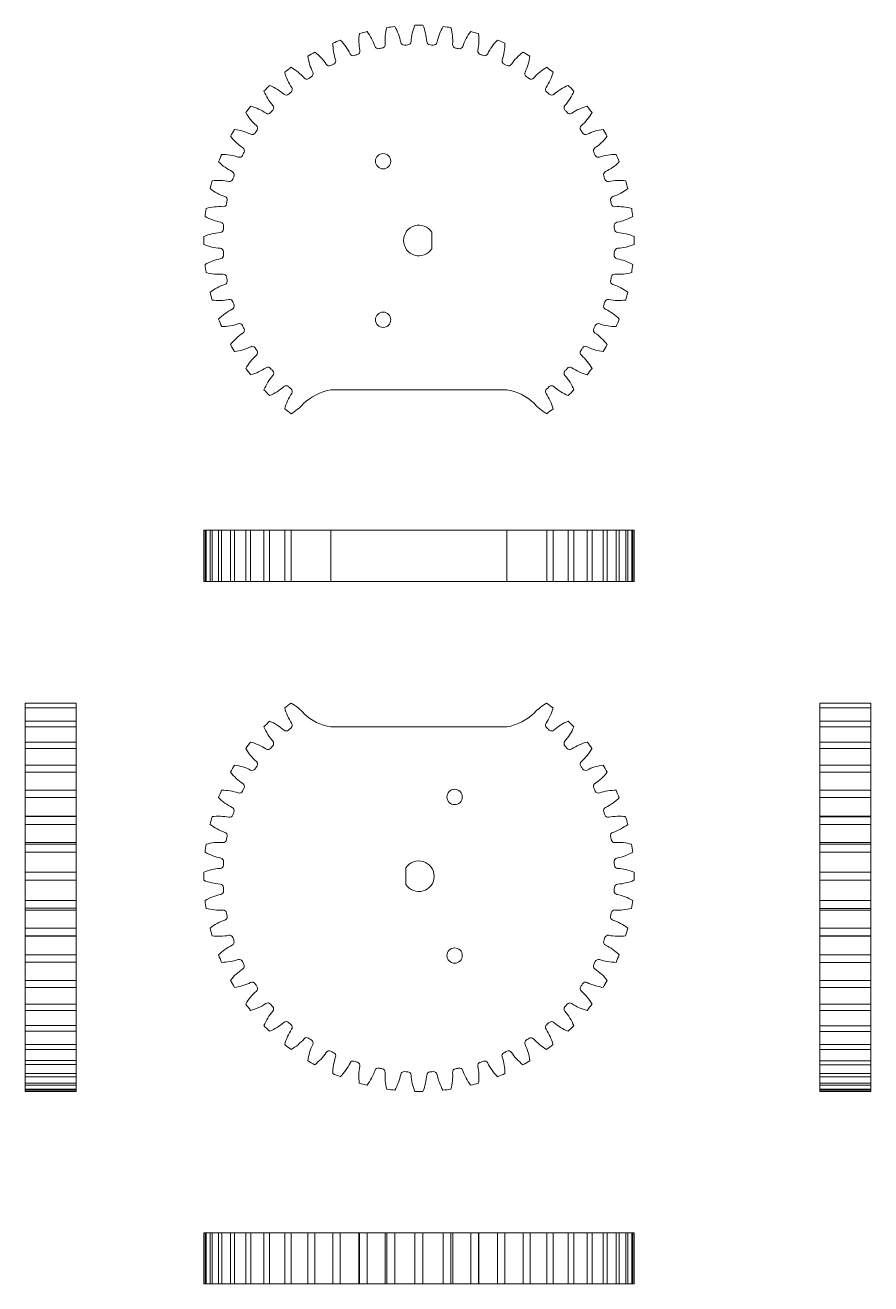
# Model space of a CAD drawing. Header units: millimetres. Extents: x 173 to 339, y -32 to 215.
import ezdxf

# ---------------------------------------------------------------- set-up
doc = ezdxf.new("R2010")
doc.units = ezdxf.units.MM

# ---------------------------------------------------------------- blocks, each defined once
blk = doc.blocks.new('A$C7A02704D')
at = {"color": 0, "linetype": 'Continuous', "lineweight": 0}
for p, q in [((24.12, 31.04), (-10.28, 31.04)), ((4.4, 0.22), (4.4, 3.46))]:
    blk.add_line(p, q, dxfattribs=at)
at = {"color": 0, "linetype": 'Continuous', "lineweight": 0, "extrusion": (0, 0, -1)}
for centre in [(-13.92, 17.34), (-13.92, -13.66)]:
    blk.add_circle(centre, 1.5, dxfattribs=at)
at = {"color": 0, "linetype": 'Continuous', "lineweight": 0}
for centre, radius, start, end in [((6.92, 1.84), 42.09, 126.4303, 128.5679), ((-9.57, 37.36), 10.1, 194.9625, 213.7413), ((-23.12, 26.96), 10.1, 41.257, 60.0358), ((36.96, 26.96), 10.1, 119.9625, 137.2909), ((23.41, 37.36), 10.1, 326.257, 345.0358), ((6.92, 1.84), 42.09, 51.4303, 53.5679), ((6.92, 1.84), 42.09, 133.9303, 136.0679), ((-26.14, 22.82), 10.1, 48.757, 67.5358), ((39.98, 22.82), 10.1, 112.4625, 131.2413), ((6.92, 1.84), 42.09, 43.9303, 46.0679), ((-14.06, 34.91), 10.1, 202.4625, 221.2413), ((6.92, 1.84), 38.3, 130.7538, 131.7445), ((6.92, 1.84), 38.31, 48.2538, 49.2444), ((27.9, 34.91), 10.1, 318.757, 337.5358), ((6.92, 1.84), 42.09, 141.4303, 143.5679), ((-28.6, 18.33), 10.1, 56.257, 75.0358), ((6.92, 1.84), 38.31, 138.2538, 139.2445), ((6.92, 1.84), 38.3, 40.7538, 41.7445), ((42.44, 18.33), 10.1, 104.9625, 123.7413), ((6.92, 1.84), 42.09, 36.4303, 38.5679), ((-18.2, 31.88), 10.1, 209.9625, 228.7413), ((32.04, 31.88), 10.1, 311.257, 330.0358), ((6.92, 1.84), 42.09, 148.9303, 151.0679), ((-21.9, 28.35), 10.1, 217.4625, 236.2413), ((-30.45, 13.55), 10.1, 63.757, 82.5358), ((6.92, 1.84), 38.3, 145.7538, 146.7445), ((6.92, 1.84), 38.31, 33.2538, 34.2444), ((44.29, 13.55), 10.1, 97.4625, 116.2413), ((35.74, 28.35), 10.1, 303.757, 322.5358), ((6.92, 1.84), 42.09, 28.9303, 31.0679), ((6.92, 1.84), 42.09, 156.4303, 158.5679), ((-31.66, 8.57), 10.1, 71.257, 90.0358), ((6.92, 1.84), 38.31, 153.2539, 154.2444), ((6.92, 1.84), 38.31, 25.7538, 26.7444), ((45.5, 8.57), 10.1, 89.9625, 108.7413), ((6.92, 1.84), 42.09, 21.4303, 23.5679), ((-25.12, 24.36), 10.1, 224.9625, 243.7413), ((38.96, 24.36), 10.1, 296.257, 315.0358), ((6.92, 1.84), 42.09, 163.9303, 166.0679), ((-32.21, 3.48), 10.1, 78.757, 97.5358), ((6.92, 1.84), 38.3, 160.7538, 161.7445), ((6.92, 1.84), 38.31, 18.2538, 19.2444), ((46.04, 3.48), 10.1, 82.4625, 101.2413), ((6.92, 1.84), 42.09, 13.9303, 16.0679), ((-27.78, 19.99), 10.1, 232.4625, 251.2413), ((41.62, 19.98), 10.1, 288.757, 307.5358), ((6.92, 1.84), 42.09, 171.4303, 173.5679), ((-32.08, -1.64), 10.1, 86.257, 105.0358), ((6.92, 1.84), 38.31, 168.2538, 169.2445), ((6.92, 1.84), 38.3, 10.7538, 11.7445), ((45.92, -1.64), 10.1, 74.9625, 93.7413), ((6.92, 1.84), 42.09, 6.4303, 8.5679), ((-29.85, 15.3), 10.1, 239.9625, 258.7413), ((43.69, 15.3), 10.1, 281.257, 300.0358), ((-31.3, -6.7), 10.1, 93.757, 112.5358), ((6.92, 1.84), 42.09, 178.9303, 181.0679), ((6.92, 1.84), 38.3, 175.7538, 176.7445), ((6.92, 1.84), 38.3, 3.2538, 4.2445), ((45.13, -6.7), 10.1, 67.4625, 86.2413), ((6.92, 1.84), 42.09, 358.9303, 1.0679), ((-31.3, 10.39), 10.1, 247.4625, 266.2413), ((45.13, 10.38), 10.1, 273.757, 292.5358), ((-29.85, -11.62), 10.1, 101.257, 120.0358), ((6.92, 1.84), 38.3, 183.2538, 184.2445), ((6.92, 1.84), 38.3, 355.7538, 356.7445), ((43.69, -11.62), 10.1, 59.9625, 78.7413), ((6.92, 1.84), 42.09, 186.4303, 188.5679), ((-32.08, 5.32), 10.1, 254.9625, 273.7413), ((45.92, 5.32), 10.1, 266.257, 285.0358), ((6.92, 1.84), 42.09, 351.4303, 353.5679), ((-27.78, -16.3), 10.1, 108.757, 127.5358), ((6.92, 1.84), 38.3, 190.7538, 191.7445), ((6.92, 1.84), 38.31, 348.2538, 349.2445), ((41.62, -16.3), 10.1, 52.4625, 71.2413), ((6.92, 1.84), 42.09, 193.9303, 196.0679), ((-32.21, 0.2), 10.1, 262.4625, 281.2413), ((46.04, 0.2), 10.1, 258.757, 277.5358), ((6.92, 1.84), 42.09, 343.9303, 346.0679), ((-25.12, -20.68), 10.1, 116.257, 135.0358), ((6.92, 1.84), 38.3, 198.2538, 199.2445), ((6.92, 1.84), 38.31, 340.7538, 341.7444), ((38.96, -20.68), 10.1, 44.9625, 63.7413), ((6.92, 1.84), 42.09, 201.4303, 203.5679), ((-31.66, -4.89), 10.1, 269.9625, 288.7413), ((45.5, -4.89), 10.1, 251.257, 270.0358), ((6.92, 1.84), 42.09, 336.4303, 338.5679), ((-21.91, -24.66), 10.1, 123.757, 142.5358), ((6.92, 1.84), 38.31, 205.7538, 206.7444), ((6.92, 1.84), 38.31, 333.2539, 334.2444), ((35.74, -24.67), 10.1, 37.4625, 56.2413), ((6.92, 1.84), 42.09, 208.9303, 211.0679), ((-30.45, -9.87), 10.1, 277.4625, 296.2413), ((6.92, 1.84), 38.31, 213.2538, 214.2444), ((6.92, 1.84), 38.3, 325.7538, 326.7445), ((44.29, -9.87), 10.1, 243.757, 262.5358), ((6.92, 1.84), 42.09, 328.9303, 331.0679), ((-18.2, -28.2), 10.1, 131.257, 150.0358), ((32.04, -28.2), 10.1, 29.9625, 48.7413), ((6.92, 1.84), 42.09, 216.4303, 218.5679), ((-28.6, -14.64), 10.1, 284.9625, 303.7413), ((-14.06, -31.22), 10.1, 138.757, 157.5358), ((6.92, 1.84), 38.3, 220.7538, 221.7445), ((27.9, -31.22), 10.1, 22.4625, 41.2413), ((6.92, 1.84), 38.3, 318.2538, 319.2445), ((42.44, -14.65), 10.1, 236.257, 255.0358), ((6.92, 1.84), 42.09, 321.4303, 323.5679), ((-26.14, -19.14), 10.1, 292.4625, 311.2413), ((6.92, 1.84), 38.31, 228.2538, 229.2444), ((6.92, 1.84), 38.3, 310.7538, 311.7445), ((39.98, -19.14), 10.1, 228.757, 247.5358), ((6.92, 1.84), 42.09, 223.9303, 226.0679), ((-9.57, -33.68), 10.1, 146.257, 165.0358), ((23.4, -33.68), 10.1, 14.9625, 33.7413), ((6.92, 1.84), 42.09, 313.9303, 316.0679), ((6.92, 1.84), 42.09, 231.4303, 233.5679), ((-23.12, -23.28), 10.1, 299.9625, 318.7413), ((-4.79, -35.53), 10.1, 153.757, 172.5358), ((6.92, 1.84), 38.31, 235.7538, 236.7444), ((18.63, -35.53), 10.1, 7.4625, 26.2413), ((6.92, 1.84), 38.31, 303.2538, 304.2444), ((36.96, -23.28), 10.1, 221.257, 240.0358), ((6.92, 1.84), 42.09, 306.4303, 308.5679), ((6.92, 1.84), 42.09, 238.9303, 241.0679), ((-19.59, -26.98), 10.1, 307.4625, 326.2413), ((6.92, 1.84), 38.3, 243.2538, 244.2445), ((0.19, -36.73), 10.1, 161.257, 180.0358), ((6.92, 1.84), 38.3, 250.7538, 251.7445), ((6.92, 1.84), 38.31, 288.2538, 289.2444), ((13.65, -36.73), 10.1, 359.9625, 18.7413), ((6.92, 1.84), 38.3, 295.7538, 296.7445), ((33.43, -26.98), 10.1, 213.757, 232.5358), ((6.92, 1.84), 42.09, 298.9303, 301.0679), ((6.92, 1.84), 42.09, 246.4303, 248.5679), ((-15.6, -30.2), 10.1, 314.9625, 333.7413), ((5.28, -37.28), 10.1, 168.757, 187.5358), ((-11.22, -32.86), 10.1, 322.4625, 341.2413), ((6.92, 1.84), 38.3, 258.2538, 259.2445), ((10.4, -37.16), 10.1, 176.257, 195.0358), ((-6.54, -34.93), 10.1, 329.9625, 348.7413), ((6.92, 1.84), 38.3, 265.7538, 266.7445), ((6.92, 1.84), 38.3, 273.2538, 274.2445), ((20.38, -34.93), 10.1, 191.257, 210.0358), ((3.44, -37.16), 10.1, 344.9625, 3.7413), ((6.92, 1.84), 38.31, 280.7539, 281.7443), ((25.06, -32.86), 10.1, 198.757, 217.5358), ((8.56, -37.28), 10.1, 352.4625, 11.2413), ((29.44, -30.2), 10.1, 206.257, 225.0358), ((6.92, 1.84), 42.09, 291.4303, 293.5679), ((6.92, 1.84), 42.09, 253.9303, 256.0679), ((15.46, -36.37), 10.1, 183.757, 202.5358), ((-1.62, -36.37), 10.1, 337.4625, 356.2413), ((6.92, 1.84), 42.09, 283.9303, 286.0679), ((6.92, 1.84), 42.09, 261.4303, 263.5679), ((6.92, 1.84), 42.09, 268.9303, 271.0679), ((6.92, 1.84), 42.09, 276.4303, 278.5679)]:
    blk.add_arc(centre, radius, start, end, dxfattribs=at)
at = {"color": 0, "linetype": 'Continuous', "lineweight": 0, "extrusion": (0, 0, -1)}
for centre, radius, start, end in [((8.97, 40.35), 9.4, 278.0234, 314.2844), ((-22.22, 41.46), 10.59, 226.2454, 259.6505), ((19.04, 30.93), 0.68, 228.2555, 311.243), ((18.53, 31.37), 0.68, 146.2587, 229.2462), ((-32.37, 31.37), 0.68, 310.7512, 33.743), ((-32.88, 30.93), 0.68, 228.7587, 311.7462), ((22.17, 27.8), 0.68, 138.7587, 221.7462), ((-36.01, 27.8), 0.68, 318.2555, 41.243), ((22.61, 27.29), 0.68, 220.7555, 303.743), ((-36.45, 27.29), 0.68, 236.2587, 319.2462), ((25.68, 23.22), 0.68, 213.2555, 296.243), ((25.31, 23.78), 0.68, 131.2587, 214.2462), ((-39.15, 23.78), 0.68, 325.7517, 48.743), ((-39.52, 23.22), 0.68, 243.7587, 326.7462), ((27.89, 19.39), 0.68, 123.7587, 206.7537), ((-41.73, 19.39), 0.68, 333.2505, 56.243), ((28.19, 18.78), 0.68, 205.7481, 288.743), ((-42.03, 18.78), 0.68, 251.2587, 334.2462), ((29.89, 14.69), 0.68, 116.2587, 199.2462), ((-43.73, 14.69), 0.68, 340.7503, 63.743), ((30.1, 14.05), 0.68, 198.2555, 281.243), ((-43.94, 14.05), 0.68, 258.7587, 341.7462), ((31.25, 9.78), 0.68, 108.7587, 191.7462), ((-45.09, 9.78), 0.68, 348.2555, 71.243), ((31.38, 9.12), 0.68, 190.7539, 273.743), ((-45.22, 9.12), 0.68, 266.2587, 349.2462), ((31.96, 4.73), 0.68, 101.2587, 184.2462), ((-6.92, 1.84), 3, 32.7492, 327.2508), ((-45.8, 4.73), 0.68, 355.7555, 78.743), ((32, 4.06), 0.68, 183.2555, 266.243), ((-45.84, 4.05), 0.68, 273.7587, 356.7462), ((32, -0.37), 0.68, 93.7587, 176.7462), ((-45.84, -0.37), 0.68, 3.2555, 86.243), ((31.96, -1.04), 0.68, 175.7555, 258.743), ((-45.8, -1.04), 0.68, 281.2587, 4.2462), ((31.38, -5.43), 0.68, 86.2587, 169.2462), ((-45.22, -5.43), 0.68, 10.7538, 93.743), ((31.25, -6.09), 0.68, 168.2555, 251.243), ((-45.09, -6.09), 0.68, 288.7587, 11.7462), ((30.1, -10.37), 0.68, 78.7587, 161.7462), ((-43.94, -10.37), 0.68, 18.2503, 101.243), ((29.89, -11.01), 0.68, 160.7555, 243.743), ((-43.73, -11.01), 0.68, 296.2587, 19.2462), ((28.19, -15.1), 0.68, 71.2587, 154.2462), ((-42.03, -15.1), 0.68, 25.7481, 108.743), ((27.9, -15.7), 0.68, 153.2505, 236.243), ((-41.73, -15.7), 0.68, 303.7587, 26.7537), ((25.68, -19.54), 0.68, 63.7587, 146.7462), ((-39.52, -19.54), 0.68, 33.2555, 116.243), ((25.31, -20.1), 0.68, 145.7517, 228.743), ((-39.15, -20.1), 0.68, 311.2587, 34.2462), ((22.61, -23.61), 0.68, 56.2587, 139.2462), ((22.17, -24.11), 0.68, 138.2555, 221.243), ((-36.01, -24.12), 0.68, 318.7587, 41.7462), ((-36.45, -23.61), 0.68, 40.7555, 123.743), ((19.04, -27.25), 0.68, 48.7587, 131.7462), ((-32.88, -27.25), 0.68, 48.2555, 131.243), ((18.53, -27.69), 0.68, 130.7512, 213.743), ((-32.37, -27.69), 0.68, 326.2587, 49.2462), ((15.02, -30.38), 0.68, 41.2587, 124.2462), ((14.46, -30.76), 0.68, 123.2528, 206.243), ((-28.3, -30.76), 0.68, 333.7587, 56.7462), ((-28.86, -30.39), 0.68, 55.7508, 138.743), ((10.63, -32.97), 0.68, 33.7587, 116.7462), ((10.02, -33.27), 0.68, 115.7555, 198.743), ((5.93, -34.96), 0.68, 26.2587, 109.2462), ((-19.77, -34.96), 0.68, 70.7486, 153.743), ((-23.86, -33.27), 0.68, 341.2587, 64.2462), ((-24.46, -32.97), 0.68, 63.2555, 146.243), ((5.29, -35.18), 0.68, 108.2555, 191.243), ((1.02, -36.33), 0.68, 18.7587, 101.7462), ((0.36, -36.46), 0.68, 100.7555, 183.743), ((-4.03, -37.04), 0.68, 11.2587, 94.2462), ((-4.71, -37.08), 0.68, 93.2555, 176.243), ((-9.13, -37.08), 0.68, 3.7587, 86.7462), ((-9.8, -37.04), 0.68, 85.7555, 168.743), ((-14.19, -36.46), 0.68, 356.2587, 79.2559), ((-14.85, -36.33), 0.68, 78.2459, 161.243), ((-19.13, -35.18), 0.68, 348.7587, 71.7462)]:
    blk.add_arc(centre, radius, start, end, dxfattribs=at)
blk = doc.blocks.new('A$C0AF61E45')
at = {"color": 0, "linetype": 'Continuous', "lineweight": 0, "extrusion": (0, 1, 2.22045e-16)}
for p, q in [((25.5, 10.94), (25.49, 10.94)), ((25.49, 0.94), (25.49, 10.94)), ((25.75, 10.94), (25.5, 10.94)), ((25.5, 0.94), (25.5, 10.94)), ((25.96, 10.94), (25.75, 10.94)), ((25.75, 0.94), (25.75, 10.94)), ((26.73, 10.94), (25.96, 10.94)), ((25.96, 0.94), (25.96, 10.94)), ((27.13, 10.94), (26.73, 10.94)), ((26.73, 0.94), (26.73, 10.94)), ((28.4, 10.94), (27.13, 10.94)), ((27.13, 0.94), (27.13, 10.94)), ((29, 10.94), (28.4, 10.94)), ((28.4, 0.94), (28.4, 10.94)), ((30.74, 10.94), (29, 10.94)), ((29, 0.94), (29, 10.94)), ((31.53, 10.94), (30.74, 10.94)), ((30.74, 0.94), (30.74, 10.94)), ((33.72, 10.94), (31.53, 10.94)), ((31.53, 0.94), (31.53, 10.94)), ((34.67, 10.94), (33.72, 10.94)), ((33.72, 0.94), (33.72, 10.94)), ((37.27, 10.94), (34.67, 10.94)), ((34.67, 0.94), (34.67, 10.94)), ((38.38, 10.94), (37.27, 10.94)), ((37.27, 0.94), (37.27, 10.94)), ((41.18, 10.94), (38.38, 10.94)), ((38.38, 0.94), (38.38, 10.94)), ((41.18, 10.94), (41.34, 10.94)), ((42.59, 10.94), (41.34, 10.94)), ((41.34, 0.94), (41.34, 10.94)), ((45.13, 10.94), (42.59, 10.94)), ((42.59, 0.94), (42.59, 10.94)), ((45.13, 10.94), (45.86, 10.94)), ((47.22, 10.94), (45.86, 10.94)), ((45.86, 0.94), (45.86, 10.94)), ((49.47, 10.94), (47.22, 10.94)), ((47.22, 0.94), (47.22, 10.94)), ((49.47, 10.94), (50.34, 10.94)), ((50.75, 10.94), (50.34, 10.94)), ((52.2, 10.94), (50.75, 10.94)), ((50.75, 0.94), (50.75, 10.94)), ((50.75, 10.94), (50.75, 10.94)), ((50.75, 0.94), (50.75, 10.94)), ((54.12, 10.94), (52.2, 10.94)), ((52.2, 0.94), (52.2, 10.94)), ((54.12, 10.94), (54.96, 10.94)), ((55.58, 10.94), (54.96, 10.94)), ((55.58, 10.94), (55.84, 10.94)), ((55.93, 10.94), (55.84, 10.94)), ((55.84, 0.94), (55.84, 10.94)), ((57.45, 10.94), (55.93, 10.94)), ((55.93, 0.94), (55.93, 10.94)), ((59, 10.94), (57.45, 10.94)), ((57.45, 0.94), (57.45, 10.94)), ((59, 10.94), (59.79, 10.94)), ((60.44, 10.94), (59.79, 10.94)), ((60.44, 10.94), (60.97, 10.94)), ((61.31, 10.94), (60.97, 10.94)), ((60.97, 0.94), (60.97, 10.94)), ((62.87, 10.94), (61.31, 10.94)), ((61.31, 0.94), (61.31, 10.94)), ((64.03, 10.94), (62.87, 10.94)), ((62.87, 0.94), (62.87, 10.94)), ((64.03, 10.94), (64.75, 10.94)), ((65.41, 10.94), (64.75, 10.94)), ((65.41, 10.94), (66.05, 10.94)), ((66.8, 10.94), (66.05, 10.94)), ((68.37, 10.94), (66.8, 10.94)), ((66.8, 0.94), (66.8, 10.94)), ((69.12, 10.94), (68.37, 10.94)), ((68.37, 0.94), (68.37, 10.94)), ((69.12, 10.94), (69.76, 10.94)), ((70.42, 10.94), (69.76, 10.94)), ((70.42, 10.94), (71.14, 10.94)), ((72.3, 10.94), (71.14, 10.94)), ((73.85, 10.94), (72.3, 10.94)), ((72.3, 0.94), (72.3, 10.94)), ((74.2, 10.94), (73.85, 10.94)), ((73.85, 0.94), (73.85, 10.94)), ((74.2, 10.94), (74.73, 10.94)), ((74.2, 0.94), (74.2, 10.94)), ((75.38, 10.94), (74.73, 10.94)), ((75.38, 10.94), (76.16, 10.94)), ((77.72, 10.94), (76.16, 10.94)), ((79.23, 10.94), (77.72, 10.94)), ((77.72, 0.94), (77.72, 10.94)), ((79.32, 10.94), (79.23, 10.94)), ((79.23, 0.94), (79.23, 10.94)), ((79.32, 10.94), (79.58, 10.94)), ((79.32, 0.94), (79.32, 10.94)), ((80.21, 10.94), (79.58, 10.94)), ((80.21, 10.94), (81.04, 10.94)), ((82.96, 10.94), (81.04, 10.94)), ((84.41, 10.94), (82.96, 10.94)), ((82.96, 0.94), (82.96, 10.94)), ((84.82, 10.94), (84.41, 10.94)), ((84.41, 10.94), (84.41, 10.94)), ((84.41, 0.94), (84.41, 10.94)), ((84.41, 0.94), (84.41, 10.94)), ((84.82, 10.94), (85.69, 10.94)), ((87.95, 10.94), (85.69, 10.94)), ((89.31, 10.94), (87.95, 10.94)), ((87.95, 0.94), (87.95, 10.94)), ((89.31, 10.94), (90.03, 10.94)), ((89.31, 0.94), (89.31, 10.94)), ((92.58, 10.94), (90.03, 10.94)), ((93.83, 10.94), (92.58, 10.94)), ((92.58, 0.94), (92.58, 10.94)), ((93.83, 10.94), (93.99, 10.94)), ((93.83, 0.94), (93.83, 10.94)), ((96.79, 10.94), (93.99, 10.94)), ((97.9, 10.94), (96.79, 10.94)), ((96.79, 0.94), (96.79, 10.94)), ((100.49, 10.94), (97.9, 10.94)), ((97.9, 0.94), (97.9, 10.94)), ((101.45, 10.94), (100.49, 10.94)), ((100.49, 0.94), (100.49, 10.94)), ((103.64, 10.94), (101.45, 10.94)), ((101.45, 0.94), (101.45, 10.94)), ((104.42, 10.94), (103.64, 10.94)), ((103.64, 0.94), (103.64, 10.94)), ((106.17, 10.94), (104.42, 10.94)), ((104.42, 0.94), (104.42, 10.94)), ((106.77, 10.94), (106.17, 10.94)), ((106.17, 0.94), (106.17, 10.94)), ((108.03, 10.94), (106.77, 10.94)), ((106.77, 0.94), (106.77, 10.94)), ((108.44, 10.94), (108.03, 10.94)), ((108.03, 0.94), (108.03, 10.94)), ((109.21, 10.94), (108.44, 10.94)), ((108.44, 0.94), (108.44, 10.94)), ((109.41, 10.94), (109.21, 10.94)), ((109.21, 0.94), (109.21, 10.94)), ((109.67, 10.94), (109.41, 10.94)), ((109.41, 0.94), (109.41, 10.94)), ((109.68, 10.94), (109.67, 10.94)), ((109.67, 0.94), (109.67, 10.94)), ((109.68, 0.94), (109.68, 10.94)), ((25.5, 0.94), (25.49, 0.94)), ((25.75, 0.94), (25.5, 0.94)), ((25.96, 0.94), (25.75, 0.94)), ((26.73, 0.94), (25.96, 0.94)), ((27.13, 0.94), (26.73, 0.94)), ((28.4, 0.94), (27.13, 0.94)), ((29, 0.94), (28.4, 0.94)), ((30.74, 0.94), (29, 0.94)), ((31.53, 0.94), (30.74, 0.94)), ((33.72, 0.94), (31.53, 0.94)), ((34.67, 0.94), (33.72, 0.94)), ((37.27, 0.94), (34.67, 0.94)), ((38.38, 0.94), (37.27, 0.94)), ((41.18, 0.94), (38.38, 0.94)), ((41.18, 0.94), (41.34, 0.94)), ((42.59, 0.94), (41.34, 0.94)), ((45.13, 0.94), (42.59, 0.94)), ((45.13, 0.94), (45.86, 0.94)), ((47.22, 0.94), (45.86, 0.94)), ((49.47, 0.94), (47.22, 0.94)), ((49.47, 0.94), (50.34, 0.94)), ((50.75, 0.94), (50.34, 0.94)), ((52.2, 0.94), (50.75, 0.94)), ((50.75, 0.94), (50.75, 0.94)), ((54.12, 0.94), (52.2, 0.94)), ((54.12, 0.94), (54.96, 0.94)), ((55.58, 0.94), (54.96, 0.94)), ((55.58, 0.94), (55.84, 0.94)), ((55.93, 0.94), (55.84, 0.94)), ((57.45, 0.94), (55.93, 0.94)), ((59, 0.94), (57.45, 0.94)), ((59, 0.94), (59.79, 0.94)), ((60.44, 0.94), (59.79, 0.94)), ((60.44, 0.94), (60.97, 0.94)), ((61.31, 0.94), (60.97, 0.94)), ((62.87, 0.94), (61.31, 0.94)), ((64.03, 0.94), (62.87, 0.94)), ((64.03, 0.94), (64.75, 0.94)), ((65.41, 0.94), (64.75, 0.94)), ((65.41, 0.94), (66.05, 0.94)), ((66.8, 0.94), (66.05, 0.94)), ((68.37, 0.94), (66.8, 0.94)), ((69.12, 0.94), (68.37, 0.94)), ((69.12, 0.94), (69.76, 0.94)), ((70.42, 0.94), (69.76, 0.94)), ((70.42, 0.94), (71.14, 0.94)), ((72.3, 0.94), (71.14, 0.94)), ((73.85, 0.94), (72.3, 0.94)), ((74.2, 0.94), (73.85, 0.94)), ((74.2, 0.94), (74.73, 0.94)), ((75.38, 0.94), (74.73, 0.94)), ((75.38, 0.94), (76.16, 0.94)), ((77.72, 0.94), (76.16, 0.94)), ((79.23, 0.94), (77.72, 0.94)), ((79.32, 0.94), (79.23, 0.94)), ((79.32, 0.94), (79.58, 0.94)), ((80.21, 0.94), (79.58, 0.94)), ((80.21, 0.94), (81.04, 0.94)), ((82.96, 0.94), (81.04, 0.94)), ((84.41, 0.94), (82.96, 0.94)), ((84.82, 0.94), (84.41, 0.94)), ((84.41, 0.94), (84.41, 0.94)), ((84.82, 0.94), (85.69, 0.94)), ((87.95, 0.94), (85.69, 0.94)), ((89.31, 0.94), (87.95, 0.94)), ((89.31, 0.94), (90.03, 0.94)), ((92.58, 0.94), (90.03, 0.94)), ((93.83, 0.94), (92.58, 0.94)), ((93.83, 0.94), (93.99, 0.94)), ((96.79, 0.94), (93.99, 0.94)), ((97.9, 0.94), (96.79, 0.94)), ((100.49, 0.94), (97.9, 0.94)), ((101.45, 0.94), (100.49, 0.94)), ((103.64, 0.94), (101.45, 0.94)), ((104.42, 0.94), (103.64, 0.94)), ((106.17, 0.94), (104.42, 0.94)), ((106.77, 0.94), (106.17, 0.94)), ((108.03, 0.94), (106.77, 0.94)), ((108.44, 0.94), (108.03, 0.94)), ((109.21, 0.94), (108.44, 0.94)), ((109.41, 0.94), (109.21, 0.94)), ((109.67, 0.94), (109.41, 0.94)), ((109.68, 0.94), (109.67, 0.94))]:
    blk.add_line(p, q, dxfattribs=at)
blk = doc.blocks.new('A$C0EED21BC')
at = {"color": 0, "linetype": 'Continuous', "lineweight": 0, "extrusion": (2.22045e-16, 1, 2.22045e-16)}
for p, q in [((-78.99, 10.94), (-79.94, 10.94)), ((-79.94, 0.94), (-79.94, 10.94)), ((-76.39, 10.94), (-78.99, 10.94)), ((-78.99, 0.94), (-78.99, 10.94)), ((-75.28, 10.94), (-76.39, 10.94)), ((-76.39, 0.94), (-76.39, 10.94)), ((-75.28, 0.94), (-75.28, 10.94)), ((-72.48, 10.94), (-75.28, 10.94)), ((-72.48, 10.94), (-72.32, 10.94)), ((-71.07, 10.94), (-72.32, 10.94)), ((-72.32, 0.94), (-72.32, 10.94)), ((-68.53, 10.94), (-71.07, 10.94)), ((-71.07, 0.94), (-71.07, 10.94)), ((-68.53, 10.94), (-67.8, 10.94)), ((-66.44, 10.94), (-67.8, 10.94)), ((-67.8, 0.94), (-67.8, 10.94)), ((-64.19, 10.94), (-66.44, 10.94)), ((-66.44, 0.94), (-66.44, 10.94)), ((-64.19, 10.94), (-63.32, 10.94)), ((-62.91, 10.94), (-63.32, 10.94)), ((-61.46, 10.94), (-62.91, 10.94)), ((-62.91, 0.94), (-62.91, 10.94)), ((-62.91, 10.94), (-62.91, 10.94)), ((-62.91, 0.94), (-62.91, 10.94)), ((-59.54, 10.94), (-61.46, 10.94)), ((-61.46, 0.94), (-61.46, 10.94)), ((-59.54, 10.94), (-58.7, 10.94)), ((-58.08, 10.94), (-58.7, 10.94)), ((-58.08, 10.94), (-57.82, 10.94)), ((-57.73, 10.94), (-57.82, 10.94)), ((-57.82, 0.94), (-57.82, 10.94)), ((-56.21, 10.94), (-57.73, 10.94)), ((-57.73, 0.94), (-57.73, 10.94)), ((-54.66, 10.94), (-56.21, 10.94)), ((-56.21, 0.94), (-56.21, 10.94)), ((-54.66, 10.94), (-53.87, 10.94)), ((-53.22, 10.94), (-53.87, 10.94)), ((-53.22, 10.94), (-52.69, 10.94)), ((-52.35, 10.94), (-52.69, 10.94)), ((-52.69, 0.94), (-52.69, 10.94)), ((-50.79, 10.94), (-52.35, 10.94)), ((-52.35, 0.94), (-52.35, 10.94)), ((-49.63, 10.94), (-50.79, 10.94)), ((-50.79, 0.94), (-50.79, 10.94)), ((-49.63, 10.94), (-48.91, 10.94)), ((-48.25, 10.94), (-48.91, 10.94)), ((-48.25, 10.94), (-47.61, 10.94)), ((-46.86, 10.94), (-47.61, 10.94)), ((-45.29, 10.94), (-46.86, 10.94)), ((-46.86, 0.94), (-46.86, 10.94)), ((-44.54, 10.94), (-45.29, 10.94)), ((-45.29, 0.94), (-45.29, 10.94)), ((-44.54, 10.94), (-43.9, 10.94)), ((-43.24, 10.94), (-43.9, 10.94)), ((-43.24, 10.94), (-42.52, 10.94)), ((-41.36, 10.94), (-42.52, 10.94)), ((-39.81, 10.94), (-41.36, 10.94)), ((-41.36, 0.94), (-41.36, 10.94)), ((-39.46, 10.94), (-39.81, 10.94)), ((-39.81, 0.94), (-39.81, 10.94)), ((-39.46, 10.94), (-38.93, 10.94)), ((-39.46, 0.94), (-39.46, 10.94)), ((-38.28, 10.94), (-38.93, 10.94)), ((-38.28, 10.94), (-37.5, 10.94)), ((-35.94, 10.94), (-37.5, 10.94)), ((-34.43, 10.94), (-35.94, 10.94)), ((-35.94, 0.94), (-35.94, 10.94)), ((-34.34, 10.94), (-34.43, 10.94)), ((-34.43, 0.94), (-34.43, 10.94)), ((-34.34, 10.94), (-34.08, 10.94)), ((-34.34, 0.94), (-34.34, 10.94)), ((-33.45, 10.94), (-34.08, 10.94)), ((-33.45, 10.94), (-32.62, 10.94)), ((-30.7, 10.94), (-32.62, 10.94)), ((-29.25, 10.94), (-30.7, 10.94)), ((-30.7, 0.94), (-30.7, 10.94)), ((-28.84, 10.94), (-29.25, 10.94)), ((-29.25, 10.94), (-29.25, 10.94)), ((-29.25, 0.94), (-29.25, 10.94)), ((-29.25, 0.94), (-29.25, 10.94)), ((-28.84, 10.94), (-27.97, 10.94)), ((-25.71, 10.94), (-27.97, 10.94)), ((-24.35, 10.94), (-25.71, 10.94)), ((-25.71, 0.94), (-25.71, 10.94)), ((-24.35, 10.94), (-23.63, 10.94)), ((-24.35, 0.94), (-24.35, 10.94)), ((-21.08, 10.94), (-23.63, 10.94)), ((-19.83, 10.94), (-21.08, 10.94)), ((-21.08, 0.94), (-21.08, 10.94)), ((-19.83, 10.94), (-19.67, 10.94)), ((-19.83, 0.94), (-19.83, 10.94)), ((-16.87, 10.94), (-19.67, 10.94)), ((-15.76, 10.94), (-16.87, 10.94)), ((-16.87, 0.94), (-16.87, 10.94)), ((-13.17, 10.94), (-15.76, 10.94)), ((-15.76, 0.94), (-15.76, 10.94)), ((-12.21, 10.94), (-13.17, 10.94)), ((-13.17, 0.94), (-13.17, 10.94)), ((-10.02, 10.94), (-12.21, 10.94)), ((-12.21, 0.94), (-12.21, 10.94)), ((-9.24, 10.94), (-10.02, 10.94)), ((-10.02, 0.94), (-10.02, 10.94)), ((-7.49, 10.94), (-9.24, 10.94)), ((-9.24, 0.94), (-9.24, 10.94)), ((-6.89, 10.94), (-7.49, 10.94)), ((-7.49, 0.94), (-7.49, 10.94)), ((-5.63, 10.94), (-6.89, 10.94)), ((-6.89, 0.94), (-6.89, 10.94)), ((-5.22, 10.94), (-5.63, 10.94)), ((-5.63, 0.94), (-5.63, 10.94)), ((-4.45, 10.94), (-5.22, 10.94)), ((-5.22, 0.94), (-5.22, 10.94)), ((-4.25, 10.94), (-4.45, 10.94)), ((-4.45, 0.94), (-4.45, 10.94)), ((-3.99, 10.94), (-4.25, 10.94)), ((-4.25, 0.94), (-4.25, 10.94)), ((-3.98, 10.94), (-3.99, 10.94)), ((-3.99, 0.94), (-3.99, 10.94)), ((-3.98, 0.94), (-3.98, 10.94)), ((-78.99, 0.94), (-79.94, 0.94)), ((-76.39, 0.94), (-78.99, 0.94)), ((-75.28, 0.94), (-76.39, 0.94)), ((-72.48, 0.94), (-75.28, 0.94)), ((-72.48, 0.94), (-72.32, 0.94)), ((-71.07, 0.94), (-72.32, 0.94)), ((-68.53, 0.94), (-71.07, 0.94)), ((-68.53, 0.94), (-67.8, 0.94)), ((-66.44, 0.94), (-67.8, 0.94)), ((-64.19, 0.94), (-66.44, 0.94)), ((-64.19, 0.94), (-63.32, 0.94)), ((-62.91, 0.94), (-63.32, 0.94)), ((-61.46, 0.94), (-62.91, 0.94)), ((-62.91, 0.94), (-62.91, 0.94)), ((-59.54, 0.94), (-61.46, 0.94)), ((-59.54, 0.94), (-58.7, 0.94)), ((-58.08, 0.94), (-58.7, 0.94)), ((-58.08, 0.94), (-57.82, 0.94)), ((-57.73, 0.94), (-57.82, 0.94)), ((-56.21, 0.94), (-57.73, 0.94)), ((-54.66, 0.94), (-56.21, 0.94)), ((-54.66, 0.94), (-53.87, 0.94)), ((-53.22, 0.94), (-53.87, 0.94)), ((-53.22, 0.94), (-52.69, 0.94)), ((-52.35, 0.94), (-52.69, 0.94)), ((-50.79, 0.94), (-52.35, 0.94)), ((-49.63, 0.94), (-50.79, 0.94)), ((-49.63, 0.94), (-48.91, 0.94)), ((-48.25, 0.94), (-48.91, 0.94)), ((-48.25, 0.94), (-47.61, 0.94)), ((-46.86, 0.94), (-47.61, 0.94)), ((-45.29, 0.94), (-46.86, 0.94)), ((-44.54, 0.94), (-45.29, 0.94)), ((-44.54, 0.94), (-43.9, 0.94)), ((-43.24, 0.94), (-43.9, 0.94)), ((-43.24, 0.94), (-42.52, 0.94)), ((-41.36, 0.94), (-42.52, 0.94)), ((-39.81, 0.94), (-41.36, 0.94)), ((-39.46, 0.94), (-39.81, 0.94)), ((-39.46, 0.94), (-38.93, 0.94)), ((-38.28, 0.94), (-38.93, 0.94)), ((-38.28, 0.94), (-37.5, 0.94)), ((-35.94, 0.94), (-37.5, 0.94)), ((-34.43, 0.94), (-35.94, 0.94)), ((-34.34, 0.94), (-34.43, 0.94)), ((-34.34, 0.94), (-34.08, 0.94)), ((-33.45, 0.94), (-34.08, 0.94)), ((-33.45, 0.94), (-32.62, 0.94)), ((-30.7, 0.94), (-32.62, 0.94)), ((-29.25, 0.94), (-30.7, 0.94)), ((-28.84, 0.94), (-29.25, 0.94)), ((-29.25, 0.94), (-29.25, 0.94)), ((-28.84, 0.94), (-27.97, 0.94)), ((-25.71, 0.94), (-27.97, 0.94)), ((-24.35, 0.94), (-25.71, 0.94)), ((-24.35, 0.94), (-23.63, 0.94)), ((-21.08, 0.94), (-23.63, 0.94)), ((-19.83, 0.94), (-21.08, 0.94)), ((-19.83, 0.94), (-19.67, 0.94)), ((-16.87, 0.94), (-19.67, 0.94)), ((-15.76, 0.94), (-16.87, 0.94)), ((-13.17, 0.94), (-15.76, 0.94)), ((-12.21, 0.94), (-13.17, 0.94)), ((-10.02, 0.94), (-12.21, 0.94)), ((-9.24, 0.94), (-10.02, 0.94)), ((-7.49, 0.94), (-9.24, 0.94)), ((-6.89, 0.94), (-7.49, 0.94)), ((-5.63, 0.94), (-6.89, 0.94)), ((-5.22, 0.94), (-5.63, 0.94)), ((-4.45, 0.94), (-5.22, 0.94)), ((-4.25, 0.94), (-4.45, 0.94)), ((-3.99, 0.94), (-4.25, 0.94)), ((-3.98, 0.94), (-3.99, 0.94))]:
    blk.add_line(p, q, dxfattribs=at)
blk = doc.blocks.new('A$C23F770DA')
at = {"color": 0, "linetype": 'Continuous', "lineweight": 0, "extrusion": (1.22465e-16, 1, 2.22045e-16)}
for p, q in [((-109.67, 10.94), (-109.68, 10.94)), ((-109.68, 0.94), (-109.68, 10.94)), ((-109.41, 10.94), (-109.67, 10.94)), ((-109.67, 0.94), (-109.67, 10.94)), ((-109.21, 10.94), (-109.41, 10.94)), ((-109.41, 0.94), (-109.41, 10.94)), ((-108.44, 10.94), (-109.21, 10.94)), ((-109.21, 0.94), (-109.21, 10.94)), ((-108.03, 10.94), (-108.44, 10.94)), ((-108.44, 0.94), (-108.44, 10.94)), ((-106.77, 10.94), (-108.03, 10.94)), ((-108.03, 0.94), (-108.03, 10.94)), ((-106.17, 10.94), (-106.77, 10.94)), ((-106.77, 0.94), (-106.77, 10.94)), ((-104.42, 10.94), (-106.17, 10.94)), ((-106.17, 0.94), (-106.17, 10.94)), ((-103.64, 10.94), (-104.42, 10.94)), ((-104.42, 0.94), (-104.42, 10.94)), ((-101.45, 10.94), (-103.64, 10.94)), ((-103.64, 0.94), (-103.64, 10.94)), ((-100.5, 10.94), (-101.45, 10.94)), ((-101.45, 0.94), (-101.45, 10.94)), ((-97.9, 10.94), (-100.5, 10.94)), ((-100.5, 0.94), (-100.5, 10.94)), ((-96.79, 10.94), (-97.9, 10.94)), ((-97.9, 0.94), (-97.9, 10.94)), ((-93.99, 10.94), (-96.79, 10.94)), ((-96.79, 0.94), (-96.79, 10.94)), ((-93.99, 10.94), (-93.83, 10.94)), ((-92.58, 10.94), (-93.83, 10.94)), ((-93.83, 0.94), (-93.83, 10.94)), ((-90.2, 10.94), (-92.58, 10.94)), ((-92.58, 0.94), (-92.58, 10.94)), ((-90.2, 10.94), (-84.79, 10.94)), ((-84.79, 10.94), (-50.39, 10.94)), ((-84.79, 0.94), (-84.79, 10.94)), ((-50.39, 10.94), (-45.13, 10.94)), ((-50.39, 0.94), (-50.39, 10.94)), ((-42.59, 10.94), (-45.13, 10.94)), ((-41.34, 10.94), (-42.59, 10.94)), ((-42.59, 0.94), (-42.59, 10.94)), ((-41.34, 10.94), (-41.18, 10.94)), ((-41.34, 0.94), (-41.34, 10.94)), ((-38.38, 10.94), (-41.18, 10.94)), ((-37.27, 10.94), (-38.38, 10.94)), ((-38.38, 0.94), (-38.38, 10.94)), ((-37.27, 0.94), (-37.27, 10.94)), ((-34.67, 10.94), (-37.27, 10.94)), ((-33.72, 10.94), (-34.67, 10.94)), ((-34.67, 0.94), (-34.67, 10.94)), ((-31.53, 10.94), (-33.72, 10.94)), ((-33.72, 0.94), (-33.72, 10.94)), ((-30.74, 10.94), (-31.53, 10.94)), ((-31.53, 0.94), (-31.53, 10.94)), ((-29, 10.94), (-30.74, 10.94)), ((-30.74, 0.94), (-30.74, 10.94)), ((-28.4, 10.94), (-29, 10.94)), ((-29, 0.94), (-29, 10.94)), ((-27.13, 10.94), (-28.4, 10.94)), ((-28.4, 0.94), (-28.4, 10.94)), ((-26.73, 10.94), (-27.13, 10.94)), ((-27.13, 0.94), (-27.13, 10.94)), ((-25.96, 10.94), (-26.73, 10.94)), ((-26.73, 0.94), (-26.73, 10.94)), ((-25.75, 10.94), (-25.96, 10.94)), ((-25.96, 0.94), (-25.96, 10.94)), ((-25.5, 10.94), (-25.75, 10.94)), ((-25.75, 0.94), (-25.75, 10.94)), ((-25.49, 10.94), (-25.5, 10.94)), ((-25.5, 0.94), (-25.5, 10.94)), ((-25.49, 0.94), (-25.49, 10.94)), ((-109.67, 0.94), (-109.68, 0.94)), ((-109.41, 0.94), (-109.67, 0.94)), ((-109.21, 0.94), (-109.41, 0.94)), ((-108.44, 0.94), (-109.21, 0.94)), ((-108.03, 0.94), (-108.44, 0.94)), ((-106.77, 0.94), (-108.03, 0.94)), ((-106.17, 0.94), (-106.77, 0.94)), ((-104.42, 0.94), (-106.17, 0.94)), ((-103.64, 0.94), (-104.42, 0.94)), ((-101.45, 0.94), (-103.64, 0.94)), ((-100.5, 0.94), (-101.45, 0.94)), ((-97.9, 0.94), (-100.5, 0.94)), ((-96.79, 0.94), (-97.9, 0.94)), ((-93.99, 0.94), (-96.79, 0.94)), ((-93.99, 0.94), (-93.83, 0.94)), ((-92.58, 0.94), (-93.83, 0.94)), ((-90.2, 0.94), (-92.58, 0.94)), ((-90.2, 0.94), (-84.79, 0.94)), ((-84.79, 0.94), (-50.39, 0.94)), ((-50.39, 0.94), (-45.13, 0.94)), ((-42.59, 0.94), (-45.13, 0.94)), ((-41.34, 0.94), (-42.59, 0.94)), ((-41.34, 0.94), (-41.18, 0.94)), ((-38.38, 0.94), (-41.18, 0.94)), ((-37.27, 0.94), (-38.38, 0.94)), ((-34.67, 0.94), (-37.27, 0.94)), ((-33.72, 0.94), (-34.67, 0.94)), ((-31.53, 0.94), (-33.72, 0.94)), ((-30.74, 0.94), (-31.53, 0.94)), ((-29, 0.94), (-30.74, 0.94)), ((-28.4, 0.94), (-29, 0.94)), ((-27.13, 0.94), (-28.4, 0.94)), ((-26.73, 0.94), (-27.13, 0.94)), ((-25.96, 0.94), (-26.73, 0.94)), ((-25.75, 0.94), (-25.96, 0.94)), ((-25.5, 0.94), (-25.75, 0.94)), ((-25.49, 0.94), (-25.5, 0.94))]:
    blk.add_line(p, q, dxfattribs=at)
blk = doc.blocks.new('A$C60D36F21')
at = {"color": 0, "linetype": 'Continuous', "lineweight": 0, "extrusion": (2.22045e-16, 1, 2.22045e-16)}
for p, q in [((3.99, 10.94), (3.98, 10.94)), ((3.98, 0.94), (3.98, 10.94)), ((4.25, 10.94), (3.99, 10.94)), ((3.99, 0.94), (3.99, 10.94)), ((4.45, 10.94), (4.25, 10.94)), ((4.25, 0.94), (4.25, 10.94)), ((5.22, 10.94), (4.45, 10.94)), ((4.45, 0.94), (4.45, 10.94)), ((5.63, 10.94), (5.22, 10.94)), ((5.22, 0.94), (5.22, 10.94)), ((6.89, 10.94), (5.63, 10.94)), ((5.63, 0.94), (5.63, 10.94)), ((7.49, 10.94), (6.89, 10.94)), ((6.89, 0.94), (6.89, 10.94)), ((9.24, 10.94), (7.49, 10.94)), ((7.49, 0.94), (7.49, 10.94)), ((10.02, 10.94), (9.24, 10.94)), ((9.24, 0.94), (9.24, 10.94)), ((12.21, 10.94), (10.02, 10.94)), ((10.02, 0.94), (10.02, 10.94)), ((13.16, 10.94), (12.21, 10.94)), ((12.21, 0.94), (12.21, 10.94)), ((15.76, 10.94), (13.16, 10.94)), ((13.16, 0.94), (13.16, 10.94)), ((16.87, 10.94), (15.76, 10.94)), ((15.76, 0.94), (15.76, 10.94)), ((19.67, 10.94), (16.87, 10.94)), ((16.87, 0.94), (16.87, 10.94)), ((19.67, 10.94), (19.83, 10.94)), ((21.08, 10.94), (19.83, 10.94)), ((19.83, 0.94), (19.83, 10.94)), ((23.63, 10.94), (21.08, 10.94)), ((21.08, 0.94), (21.08, 10.94)), ((23.63, 10.94), (24.35, 10.94)), ((25.71, 10.94), (24.35, 10.94)), ((24.35, 0.94), (24.35, 10.94)), ((27.97, 10.94), (25.71, 10.94)), ((25.71, 0.94), (25.71, 10.94)), ((27.97, 10.94), (28.84, 10.94)), ((29.24, 10.94), (28.84, 10.94)), ((30.7, 10.94), (29.24, 10.94)), ((29.24, 0.94), (29.24, 10.94)), ((29.24, 10.94), (29.24, 10.94)), ((29.24, 0.94), (29.24, 10.94)), ((32.62, 10.94), (30.7, 10.94)), ((30.7, 0.94), (30.7, 10.94)), ((32.62, 10.94), (33.45, 10.94)), ((34.08, 10.94), (33.45, 10.94)), ((34.08, 10.94), (34.34, 10.94)), ((34.42, 10.94), (34.34, 10.94)), ((34.34, 0.94), (34.34, 10.94)), ((35.94, 10.94), (34.42, 10.94)), ((34.42, 0.94), (34.42, 10.94)), ((37.5, 10.94), (35.94, 10.94)), ((35.94, 0.94), (35.94, 10.94)), ((37.5, 10.94), (38.28, 10.94)), ((38.93, 10.94), (38.28, 10.94)), ((38.93, 10.94), (39.46, 10.94)), ((39.8, 10.94), (39.46, 10.94)), ((39.46, 0.94), (39.46, 10.94)), ((41.36, 10.94), (39.8, 10.94)), ((39.8, 0.94), (39.8, 10.94)), ((42.52, 10.94), (41.36, 10.94)), ((41.36, 0.94), (41.36, 10.94)), ((42.52, 10.94), (43.24, 10.94)), ((43.9, 10.94), (43.24, 10.94)), ((43.9, 10.94), (44.54, 10.94)), ((45.29, 10.94), (44.54, 10.94)), ((46.86, 10.94), (45.29, 10.94)), ((45.29, 0.94), (45.29, 10.94)), ((47.61, 10.94), (46.86, 10.94)), ((46.86, 0.94), (46.86, 10.94)), ((47.61, 10.94), (48.25, 10.94)), ((48.91, 10.94), (48.25, 10.94)), ((48.91, 10.94), (49.63, 10.94)), ((50.79, 10.94), (49.63, 10.94)), ((52.35, 10.94), (50.79, 10.94)), ((50.79, 0.94), (50.79, 10.94)), ((52.69, 10.94), (52.35, 10.94)), ((52.35, 0.94), (52.35, 10.94)), ((52.69, 10.94), (53.22, 10.94)), ((52.69, 0.94), (52.69, 10.94)), ((53.87, 10.94), (53.22, 10.94)), ((53.87, 10.94), (54.66, 10.94)), ((56.21, 10.94), (54.66, 10.94)), ((57.73, 10.94), (56.21, 10.94)), ((56.21, 0.94), (56.21, 10.94)), ((57.81, 10.94), (57.73, 10.94)), ((57.73, 0.94), (57.73, 10.94)), ((57.81, 10.94), (58.07, 10.94)), ((57.81, 0.94), (57.81, 10.94)), ((58.7, 10.94), (58.07, 10.94)), ((58.7, 10.94), (59.54, 10.94)), ((61.46, 10.94), (59.54, 10.94)), ((62.91, 10.94), (61.46, 10.94)), ((61.46, 0.94), (61.46, 10.94)), ((63.31, 10.94), (62.91, 10.94)), ((62.91, 10.94), (62.91, 10.94)), ((62.91, 0.94), (62.91, 10.94)), ((62.91, 0.94), (62.91, 10.94)), ((63.31, 10.94), (64.19, 10.94)), ((66.44, 10.94), (64.19, 10.94)), ((67.8, 10.94), (66.44, 10.94)), ((66.44, 0.94), (66.44, 10.94)), ((67.8, 10.94), (68.53, 10.94)), ((67.8, 0.94), (67.8, 10.94)), ((71.07, 10.94), (68.53, 10.94)), ((72.32, 10.94), (71.07, 10.94)), ((71.07, 0.94), (71.07, 10.94)), ((72.32, 10.94), (72.48, 10.94)), ((72.32, 0.94), (72.32, 10.94)), ((75.28, 10.94), (72.48, 10.94)), ((76.39, 10.94), (75.28, 10.94)), ((75.28, 0.94), (75.28, 10.94)), ((78.99, 10.94), (76.39, 10.94)), ((76.39, 0.94), (76.39, 10.94)), ((79.94, 10.94), (78.99, 10.94)), ((78.99, 0.94), (78.99, 10.94)), ((79.94, 0.94), (79.94, 10.94)), ((79.94, 10.94), (79.94, 10.94)), ((79.94, 0.94), (79.94, 10.94)), ((3.99, 0.94), (3.98, 0.94)), ((4.25, 0.94), (3.99, 0.94)), ((4.45, 0.94), (4.25, 0.94)), ((5.22, 0.94), (4.45, 0.94)), ((5.63, 0.94), (5.22, 0.94)), ((6.89, 0.94), (5.63, 0.94)), ((7.49, 0.94), (6.89, 0.94)), ((9.24, 0.94), (7.49, 0.94)), ((10.02, 0.94), (9.24, 0.94)), ((12.21, 0.94), (10.02, 0.94)), ((13.16, 0.94), (12.21, 0.94)), ((15.76, 0.94), (13.16, 0.94)), ((16.87, 0.94), (15.76, 0.94)), ((19.67, 0.94), (16.87, 0.94)), ((19.67, 0.94), (19.83, 0.94)), ((21.08, 0.94), (19.83, 0.94)), ((23.63, 0.94), (21.08, 0.94)), ((23.63, 0.94), (24.35, 0.94)), ((25.71, 0.94), (24.35, 0.94)), ((27.97, 0.94), (25.71, 0.94)), ((27.97, 0.94), (28.84, 0.94)), ((29.24, 0.94), (28.84, 0.94)), ((30.7, 0.94), (29.24, 0.94)), ((29.24, 0.94), (29.24, 0.94)), ((32.62, 0.94), (30.7, 0.94)), ((32.62, 0.94), (33.45, 0.94)), ((34.08, 0.94), (33.45, 0.94)), ((34.08, 0.94), (34.34, 0.94)), ((34.42, 0.94), (34.34, 0.94)), ((35.94, 0.94), (34.42, 0.94)), ((37.5, 0.94), (35.94, 0.94)), ((37.5, 0.94), (38.28, 0.94)), ((38.93, 0.94), (38.28, 0.94)), ((38.93, 0.94), (39.46, 0.94)), ((39.8, 0.94), (39.46, 0.94)), ((41.36, 0.94), (39.8, 0.94)), ((42.52, 0.94), (41.36, 0.94)), ((42.52, 0.94), (43.24, 0.94)), ((43.9, 0.94), (43.24, 0.94)), ((43.9, 0.94), (44.54, 0.94)), ((45.29, 0.94), (44.54, 0.94)), ((46.86, 0.94), (45.29, 0.94)), ((47.61, 0.94), (46.86, 0.94)), ((47.61, 0.94), (48.25, 0.94)), ((48.91, 0.94), (48.25, 0.94)), ((48.91, 0.94), (49.63, 0.94)), ((50.79, 0.94), (49.63, 0.94)), ((52.35, 0.94), (50.79, 0.94)), ((52.69, 0.94), (52.35, 0.94)), ((52.69, 0.94), (53.22, 0.94)), ((53.87, 0.94), (53.22, 0.94)), ((53.87, 0.94), (54.66, 0.94)), ((56.21, 0.94), (54.66, 0.94)), ((57.73, 0.94), (56.21, 0.94)), ((57.81, 0.94), (57.73, 0.94)), ((57.81, 0.94), (58.07, 0.94)), ((58.7, 0.94), (58.07, 0.94)), ((58.7, 0.94), (59.54, 0.94)), ((61.46, 0.94), (59.54, 0.94)), ((62.91, 0.94), (61.46, 0.94)), ((63.31, 0.94), (62.91, 0.94)), ((62.91, 0.94), (62.91, 0.94)), ((63.31, 0.94), (64.19, 0.94)), ((66.44, 0.94), (64.19, 0.94)), ((67.8, 0.94), (66.44, 0.94)), ((67.8, 0.94), (68.53, 0.94)), ((71.07, 0.94), (68.53, 0.94)), ((72.32, 0.94), (71.07, 0.94)), ((72.32, 0.94), (72.48, 0.94)), ((75.28, 0.94), (72.48, 0.94)), ((76.39, 0.94), (75.28, 0.94)), ((78.99, 0.94), (76.39, 0.94)), ((79.94, 0.94), (78.99, 0.94)), ((79.94, 0.94), (79.94, 0.94))]:
    blk.add_line(p, q, dxfattribs=at)
blk = doc.blocks.new('A$C28011C42')
at = {"color": 0, "linetype": 'Continuous', "lineweight": 0}
for p, q in [((-65.06, -47.7), (-65.06, -44.45)), ((-84.79, -75.28), (-50.39, -75.28))]:
    blk.add_line(p, q, dxfattribs=at)
for centre in [(-74.58, -30.58), (-74.58, -61.58)]:
    blk.add_circle(centre, 1.5, dxfattribs=at)
for centre, radius, start, end in [((-64.1, -7.07), 10.1, 164.9625, 183.7413), ((-67.58, -46.08), 42.09, 96.4303, 98.5679), ((-81.04, -9.3), 10.1, 11.257, 30.0358), ((-59.04, -7.86), 10.1, 157.4625, 176.2413), ((-67.58, -46.08), 42.09, 88.9303, 91.0679), ((-76.13, -7.86), 10.1, 3.757, 22.5358), ((-54.12, -9.3), 10.1, 149.9625, 168.7413), ((-67.58, -46.08), 42.09, 81.4303, 83.5679), ((-71.07, -7.07), 10.1, 356.257, 15.0358), ((-67.58, -46.08), 42.09, 111.4303, 113.5679), ((-90.1, -14.04), 10.1, 26.257, 45.0358), ((-69.22, -6.95), 10.1, 172.4625, 191.2413), ((-67.58, -46.08), 42.09, 103.9303, 106.0679), ((-85.73, -11.37), 10.1, 18.757, 37.5358), ((-49.44, -11.37), 10.1, 142.4625, 161.2413), ((-67.58, -46.08), 42.09, 73.9303, 76.0679), ((-65.94, -6.95), 10.1, 348.757, 7.5358), ((-45.07, -14.04), 10.1, 134.9625, 153.7413), ((-67.58, -46.08), 42.09, 66.4303, 68.5679), ((-67.58, -46.08), 42.09, 118.9303, 121.0679), ((-94.09, -17.25), 10.1, 33.757, 52.5358), ((-74.31, -7.5), 10.1, 179.9625, 198.7413), ((-67.58, -46.08), 38.31, 108.2538, 109.2444), ((-67.58, -46.08), 38.31, 100.7539, 101.7443), ((-67.58, -46.08), 38.3, 93.2538, 94.2445), ((-67.58, -46.08), 38.3, 85.7538, 86.7445), ((-67.58, -46.08), 38.3, 78.2538, 79.2445), ((-67.58, -46.08), 38.3, 70.7538, 71.7445), ((-60.85, -7.5), 10.1, 341.257, 0.0358), ((-41.08, -17.25), 10.1, 127.4625, 146.2413), ((-67.58, -46.08), 42.09, 58.9303, 61.0679), ((-67.58, -46.08), 42.09, 126.4303, 128.5679), ((-97.63, -20.96), 10.1, 41.257, 60.0358), ((-79.29, -8.71), 10.1, 187.4625, 206.2413), ((-67.58, -46.08), 38.3, 115.7538, 116.7445), ((-67.58, -46.08), 38.3, 63.2538, 64.2445), ((-55.87, -8.71), 10.1, 333.757, 352.5358), ((-37.54, -20.96), 10.1, 119.9625, 138.7413), ((-67.58, -46.08), 42.09, 51.4303, 53.5679), ((-84.07, -10.56), 10.1, 194.9625, 213.7413), ((-67.58, -46.08), 38.31, 123.2538, 124.2444), ((-67.58, -46.08), 38.31, 55.7538, 56.7444), ((-51.1, -10.56), 10.1, 326.257, 345.0358), ((-67.58, -46.08), 42.09, 133.9303, 136.0679), ((-88.56, -13.01), 10.1, 202.4625, 221.2413), ((-100.65, -25.09), 10.1, 48.757, 67.5358), ((-67.58, -46.08), 38.3, 130.7538, 131.7445), ((-67.58, -46.08), 38.31, 48.2538, 49.2444), ((-34.52, -25.1), 10.1, 112.4625, 131.2413), ((-46.6, -13.01), 10.1, 318.757, 337.5358), ((-67.58, -46.08), 42.09, 43.9303, 46.0679), ((-67.58, -46.08), 42.09, 141.4303, 143.5679), ((-92.7, -16.03), 10.1, 209.9625, 228.7413), ((-103.1, -29.59), 10.1, 56.257, 75.0358), ((-67.58, -46.08), 38.3, 138.2538, 139.2445), ((-67.58, -46.08), 38.3, 40.7538, 41.7445), ((-32.06, -29.59), 10.1, 104.9625, 123.7413), ((-42.47, -16.03), 10.1, 311.257, 330.0358), ((-67.58, -46.08), 42.09, 36.4303, 38.5679), ((-67.58, -46.08), 42.09, 148.9303, 151.0679), ((-104.95, -34.37), 10.1, 63.757, 82.5358), ((-67.58, -46.08), 38.3, 145.7538, 146.7445), ((-67.58, -46.08), 38.31, 33.2538, 34.2444), ((-30.22, -34.37), 10.1, 97.4625, 116.2413), ((-67.58, -46.08), 42.09, 28.9303, 31.0679), ((-96.41, -19.57), 10.1, 217.4625, 236.2413), ((-38.76, -19.57), 10.1, 303.757, 322.5358), ((-67.58, -46.08), 42.09, 156.4303, 158.5679), ((-106.16, -39.34), 10.1, 71.257, 90.0358), ((-67.58, -46.08), 38.31, 153.2539, 154.2444), ((-67.58, -46.08), 38.31, 25.7538, 26.7444), ((-29.01, -39.35), 10.1, 89.9625, 108.7413), ((-67.58, -46.08), 42.09, 21.4303, 23.5679), ((-99.62, -23.56), 10.1, 224.9625, 243.7413), ((-35.55, -23.56), 10.1, 296.257, 315.0358), ((-67.58, -46.08), 42.09, 163.9303, 166.0679), ((-106.71, -44.44), 10.1, 78.757, 97.5358), ((-67.58, -46.08), 38.31, 160.7538, 161.7444), ((-67.58, -46.08), 38.3, 18.2538, 19.2445), ((-28.46, -44.44), 10.1, 82.4625, 101.2413), ((-67.58, -46.08), 42.09, 13.9303, 16.0679), ((-102.29, -27.93), 10.1, 232.4625, 251.2413), ((-32.88, -27.93), 10.1, 288.757, 307.5358), ((-67.58, -46.08), 38.31, 168.2538, 169.2445), ((-67.58, -46.08), 38.3, 10.7538, 11.7445), ((-67.58, -46.08), 42.09, 171.4303, 173.5679), ((-104.36, -32.62), 10.1, 239.9625, 258.7413), ((-106.59, -49.56), 10.1, 86.257, 105.0358), ((-28.58, -49.56), 10.1, 74.9625, 93.7413), ((-30.81, -32.62), 10.1, 281.257, 300.0358), ((-67.58, -46.08), 42.09, 6.4303, 8.5679), ((-67.58, -46.08), 38.3, 175.7538, 176.7445), ((-67.58, -46.08), 3, 32.7492, 327.2508), ((-67.58, -46.08), 38.3, 3.2538, 4.2445), ((-67.58, -46.08), 42.09, 178.9303, 181.0679), ((-105.8, -54.62), 10.1, 93.757, 112.5358), ((-29.37, -54.62), 10.1, 67.4625, 86.2413), ((-67.58, -46.08), 42.09, 358.9303, 1.0679), ((-105.8, -37.53), 10.1, 247.4625, 266.2413), ((-67.58, -46.08), 38.3, 183.2538, 184.2445), ((-67.58, -46.08), 38.3, 355.7538, 356.7445), ((-29.37, -37.53), 10.1, 273.757, 292.5358), ((-104.36, -59.53), 10.1, 101.257, 120.0358), ((-67.58, -46.08), 42.09, 186.4303, 188.5679), ((-30.81, -59.54), 10.1, 59.9625, 78.7413), ((-67.58, -46.08), 42.09, 351.4303, 353.5679), ((-106.59, -42.59), 10.1, 254.9625, 273.7413), ((-67.58, -46.08), 38.3, 190.7538, 191.7445), ((-67.58, -46.08), 38.31, 348.2538, 349.2445), ((-28.58, -42.59), 10.1, 266.257, 285.0358), ((-102.29, -64.22), 10.1, 108.757, 127.5358), ((-67.58, -46.08), 42.09, 193.9303, 196.0679), ((-32.88, -64.22), 10.1, 52.4625, 71.2413), ((-67.58, -46.08), 42.09, 343.9303, 346.0679), ((-106.71, -47.71), 10.1, 262.4625, 281.2413), ((-67.58, -46.08), 38.31, 198.2538, 199.2444), ((-67.58, -46.08), 38.3, 340.7538, 341.7445), ((-28.46, -47.72), 10.1, 258.757, 277.5358), ((-99.62, -68.59), 10.1, 116.257, 135.0358), ((-67.58, -46.08), 42.09, 201.4303, 203.5679), ((-35.55, -68.59), 10.1, 44.9625, 63.7413), ((-67.58, -46.08), 42.09, 336.4303, 338.5679), ((-106.16, -52.81), 10.1, 269.9625, 288.7413), ((-67.58, -46.08), 38.31, 205.7538, 206.7444), ((-67.58, -46.08), 38.31, 333.2539, 334.2444), ((-29.01, -52.81), 10.1, 251.257, 270.0358), ((-96.41, -72.58), 10.1, 123.757, 142.5358), ((-67.58, -46.08), 42.09, 208.9303, 211.0679), ((-38.76, -72.58), 10.1, 37.4625, 56.2413), ((-67.58, -46.08), 42.09, 328.9303, 331.0679), ((-104.95, -57.78), 10.1, 277.4625, 296.2413), ((-92.7, -76.12), 10.1, 131.257, 150.0358), ((-67.58, -46.08), 38.31, 213.2538, 214.2444), ((-67.58, -46.08), 38.3, 325.7538, 326.7445), ((-42.47, -76.12), 10.1, 29.9625, 48.7413), ((-30.22, -57.79), 10.1, 243.757, 262.5358), ((-67.58, -46.08), 42.09, 216.4303, 218.5679), ((-103.1, -62.56), 10.1, 284.9625, 303.7413), ((-67.58, -46.08), 38.3, 220.7538, 221.7445), ((-67.58, -46.08), 38.31, 318.2538, 319.2445), ((-32.06, -62.56), 10.1, 236.257, 255.0358), ((-67.58, -46.08), 42.09, 321.4303, 323.5679), ((-88.57, -79.14), 10.1, 138.757, 157.5358), ((-46.6, -79.14), 10.1, 22.4625, 41.2413), ((-67.58, -46.08), 42.09, 223.9303, 226.0679), ((-100.65, -67.06), 10.1, 292.4625, 311.2413), ((-84.07, -81.6), 10.1, 146.257, 165.0358), ((-67.58, -46.08), 38.31, 228.2538, 229.2444), ((-51.1, -81.6), 10.1, 14.9625, 33.7413), ((-67.58, -46.08), 38.3, 310.7538, 311.7445), ((-34.52, -67.06), 10.1, 228.757, 247.5358), ((-67.58, -46.08), 42.09, 313.9303, 316.0679), ((-97.63, -71.19), 10.1, 299.9625, 317.2909), ((-37.54, -71.19), 10.1, 221.257, 240.0358), ((-67.58, -46.08), 42.09, 231.4303, 233.5679), ((-67.58, -46.08), 42.09, 306.4303, 308.5679)]:
    blk.add_arc(centre, radius, start, end, dxfattribs=at)
at = {"color": 0, "linetype": 'Continuous', "lineweight": 0, "extrusion": (0, 0, -1)}
for centre, radius, start, end in [((70.47, -7.2), 0.68, 265.7555, 348.743), ((69.8, -7.15), 0.68, 183.7587, 266.7462), ((65.37, -7.15), 0.68, 273.2555, 356.243), ((64.7, -7.2), 0.68, 191.2587, 274.2462), ((80.43, -9.27), 0.68, 250.7486, 333.743), ((79.79, -9.05), 0.68, 168.7587, 251.7462), ((75.52, -7.91), 0.68, 258.2459, 341.243), ((74.86, -7.78), 0.68, 176.2587, 259.2559), ((60.31, -7.78), 0.68, 280.7555, 3.743), ((59.65, -7.91), 0.68, 198.7587, 281.7462), ((55.37, -9.05), 0.68, 288.2555, 11.243), ((54.73, -9.27), 0.68, 206.2587, 289.2462), ((85.13, -11.26), 0.68, 243.2555, 326.243), ((84.52, -10.96), 0.68, 161.2587, 244.2462), ((50.64, -10.96), 0.68, 295.7555, 18.743), ((50.04, -11.26), 0.68, 213.7587, 296.7462), ((89.52, -13.85), 0.68, 235.7508, 318.743), ((88.96, -13.48), 0.68, 153.7587, 236.7462), ((46.21, -13.48), 0.68, 303.2528, 26.243), ((45.64, -13.85), 0.68, 221.2587, 304.2462), ((93.03, -16.54), 0.68, 146.2587, 229.2462), ((42.13, -16.55), 0.68, 310.7512, 33.743), ((96.67, -20.12), 0.68, 138.7587, 221.7462), ((93.54, -16.99), 0.68, 228.2555, 311.243), ((41.63, -16.99), 0.68, 228.7587, 311.7462), ((38.5, -20.12), 0.68, 318.2555, 41.243), ((97.11, -20.63), 0.68, 220.7555, 303.743), ((38.05, -20.63), 0.68, 236.2587, 319.2462), ((99.81, -24.14), 0.68, 131.2587, 214.2462), ((35.36, -24.14), 0.68, 325.7517, 48.743), ((100.18, -24.7), 0.68, 213.2555, 296.243), ((34.98, -24.7), 0.68, 243.7587, 326.7462), ((102.7, -29.14), 0.68, 205.7481, 288.743), ((102.4, -28.53), 0.68, 123.7587, 206.7537), ((32.77, -28.53), 0.68, 333.2505, 56.243), ((32.47, -29.14), 0.68, 251.2587, 334.2462), ((104.61, -33.86), 0.68, 198.2503, 281.243), ((104.39, -33.23), 0.68, 116.2587, 199.2462), ((30.78, -33.23), 0.68, 340.7555, 63.743), ((30.56, -33.87), 0.68, 258.7587, 341.7462), ((105.88, -38.8), 0.68, 190.7538, 273.743), ((105.75, -38.14), 0.68, 108.7587, 191.7462), ((29.41, -38.14), 0.68, 348.2555, 71.243), ((29.28, -38.8), 0.68, 266.2587, 349.2462), ((106.51, -43.86), 0.68, 183.2555, 266.243), ((106.46, -43.19), 0.68, 101.2587, 184.2462), ((28.71, -43.19), 0.68, 355.7555, 78.743), ((28.66, -43.86), 0.68, 273.7587, 356.7462), ((106.51, -48.29), 0.68, 93.7587, 176.7462), ((106.46, -48.96), 0.68, 175.7555, 258.743), ((28.71, -48.96), 0.68, 281.2587, 4.2462), ((28.66, -48.29), 0.68, 3.2555, 86.243), ((105.88, -53.35), 0.68, 86.2587, 169.2462), ((105.75, -54.01), 0.68, 168.2555, 251.243), ((29.42, -54.01), 0.68, 288.7587, 11.7462), ((29.28, -53.35), 0.68, 10.7539, 93.743), ((104.61, -58.29), 0.68, 78.7587, 161.7462), ((104.39, -58.93), 0.68, 160.7503, 243.743), ((30.78, -58.93), 0.68, 296.2587, 19.2462), ((30.56, -58.29), 0.68, 18.2555, 101.243), ((102.7, -63.02), 0.68, 71.2587, 154.2462), ((102.4, -63.62), 0.68, 153.2505, 236.243), ((32.77, -63.62), 0.68, 303.7587, 26.7537), ((32.47, -63.02), 0.68, 25.7481, 108.743), ((100.18, -67.45), 0.68, 63.7587, 146.7462), ((99.81, -68.01), 0.68, 145.7517, 228.743), ((35.36, -68.02), 0.68, 311.2587, 34.2462), ((34.98, -67.45), 0.68, 33.2555, 116.243), ((97.12, -71.53), 0.68, 56.2587, 139.2462), ((38.05, -71.53), 0.68, 40.7555, 123.743), ((96.67, -72.03), 0.68, 138.2555, 221.243), ((38.5, -72.03), 0.68, 318.7587, 41.7462), ((93.54, -75.16), 0.68, 48.7587, 131.7462), ((93.03, -75.61), 0.68, 130.7512, 213.743), ((82.88, -85.69), 10.59, 46.2454, 79.6505), ((51.7, -84.58), 9.4, 98.0234, 134.2844), ((42.13, -75.61), 0.68, 326.2587, 49.2462), ((41.63, -75.16), 0.68, 48.2555, 131.243)]:
    blk.add_arc(centre, radius, start, end, dxfattribs=at)

msp = doc.modelspace()

# ---------------------------------------------------------------- block references
for name, p in [('A$C28011C42', (317.77, 218.54)), ('A$C23F770DA', (317.77, 104.87)), ('A$C7A02704D', (243.26, 46.32)), ('A$C0AF61E45', (182.61, -32.46))]:
    msp.add_blockref(name, p)
for name, p, rotation in [('A$C0EED21BC', (172.23, 2.09), 270), ('A$C60D36F21', (339.53, 2.08), 90)]:
    msp.add_blockref(name, p, dxfattribs=dict(rotation=rotation))

doc.saveas('drawing.dxf')
